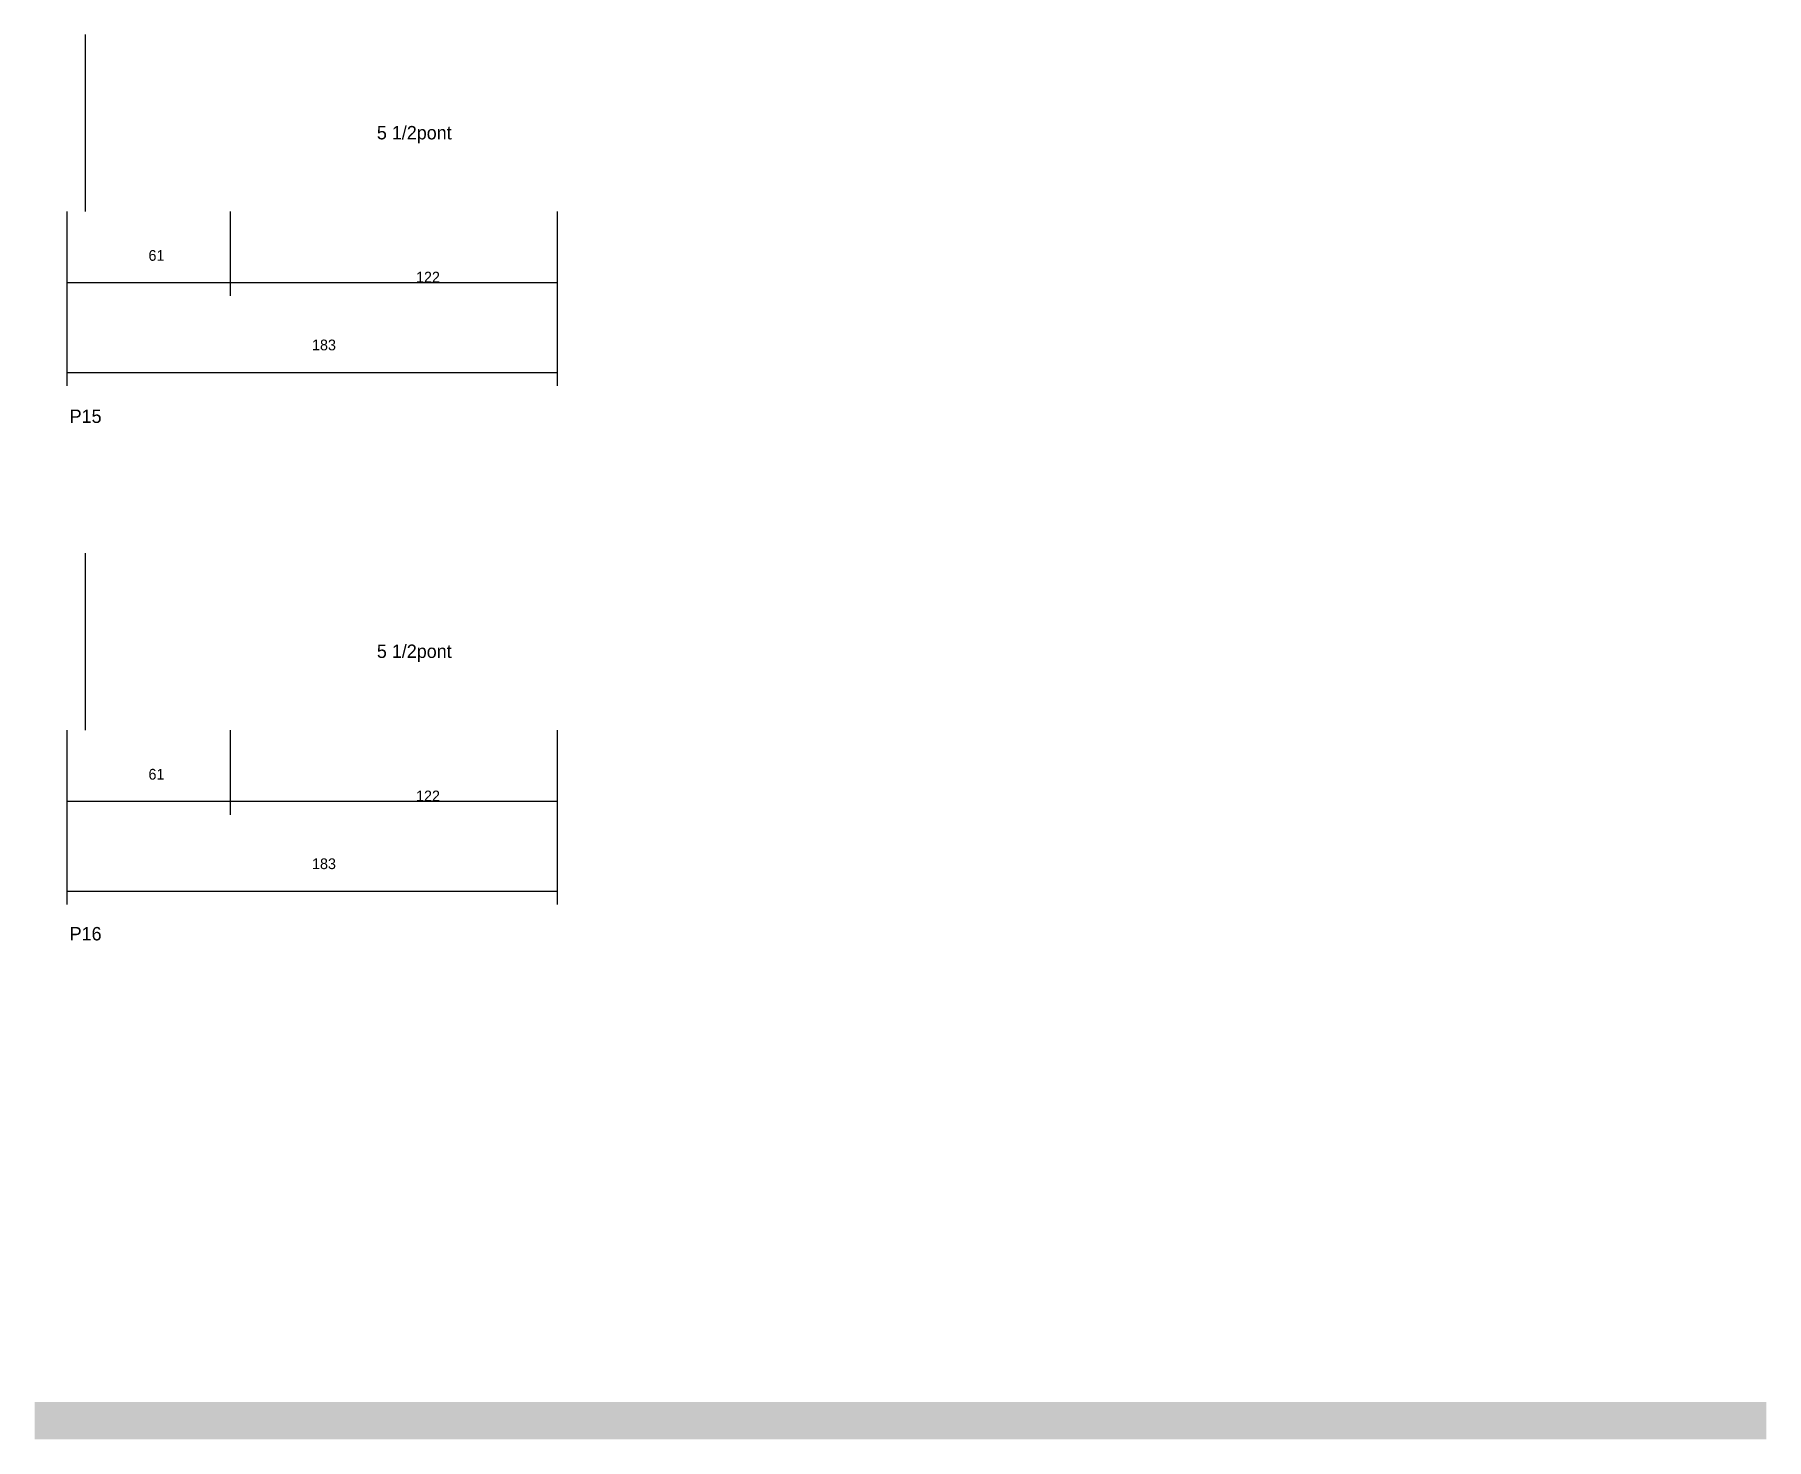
# Model space of a CAD drawing. Header units: metres. Extents: x -41 to 34800, y -36000 to 1848.
# Drawn here: x 861 to 1507, y -31194 to -30670 of the extents above; entities that cross this region are included whole.
import ezdxf

# ---------------------------------------------------------------- set-up
doc = ezdxf.new("R2010")
doc.units = ezdxf.units.M
for name, color, linetype in [('COTA', 4, 'Continuous'), ('NOMENCLATURA', 7, 'Continuous'), ('SARR_2.2x7', 40, 'Continuous')]:
    doc.layers.add(name, color=color, linetype=linetype)

msp = doc.modelspace()

# ---------------------------------------------------------------- texts
at = {"layer": 'COTA'}
for s, p in [('61', (903.6, -30754.4)), ('122', (1003.4, -30762.5)), ('183', (964.6, -30787.8)), ('61', (903.6, -30948)), ('122', (1003.4, -30956.1)), ('183', (964.6, -30981.4))]:
    msp.add_text(s, height=4, dxfattribs=at).set_placement(p)
at = {"layer": 'NOMENCLATURA'}
for s, p in [('5 1/2pont', (988.8, -30709.1)), ('P15', (874.2, -30814.9)), ('5 1/2pont', (988.8, -30902.6)), ('P16', (874.2, -31008))]:
    msp.add_text(s, height=5, dxfattribs=at).set_placement(p)

# ---------------------------------------------------------------- hatches: boundary and pattern name
at = {"layer": 'COTA'}
h = msp.add_hatch(dxfattribs=at)
h.set_pattern_fill('AR-CONC', scale=0.03)
h.paths.add_polyline_path([(1507.13, -31194.2), (1507.13, -31180.2), (1507.13, -31180.2), (861.13, -31180.2), (861.13, -31180.2), (861.13, -31194.2), (861.13, -31194.2), (1507.13, -31194.2)])

# ---------------------------------------------------------------- linework, layer by layer
for p, q in [((873.1, -30736), (873.1, -30767.5)), ((873.1, -30736), (873.1, -30801.1)), ((934.1, -30736), (934.1, -30767.5)), ((934.1, -30736), (934.1, -30767.5)), ((1056.1, -30736), (1056.1, -30767.5)), ((1056.1, -30736), (1056.1, -30801.1)), ((873.1, -30762.5), (934.1, -30762.5)), ((934.1, -30762.5), (1056.1, -30762.5)), ((873.1, -30796.1), (1056.1, -30796.1)), ((873.1, -30929.5), (873.1, -30961.1)), ((873.1, -30929.5), (873.1, -30994.6)), ((934.1, -30929.5), (934.1, -30961.1)), ((934.1, -30929.5), (934.1, -30961.1)), ((1056.1, -30929.5), (1056.1, -30961.1)), ((1056.1, -30929.5), (1056.1, -30994.6)), ((873.1, -30956.1), (934.1, -30956.1)), ((934.1, -30956.1), (1056.1, -30956.1)), ((873.1, -30989.6), (1056.1, -30989.6))]:
    msp.add_line(p, q, dxfattribs=at)
at = {"layer": 'SARR_2.2x7'}
for p, q in [((880.1, -30736), (880.1, -30670)), ((880.1, -30929.5), (880.1, -30863.5))]:
    msp.add_line(p, q, dxfattribs=at)

msp.set_redraw_order([(e.dxf.handle, doc.entitydb.next_handle()) for e in msp.query("TEXT MTEXT ATTDEF DIMENSION ARC_DIMENSION")])  # texts and dimensions are drawn at this point

doc.saveas('drawing.dxf')
